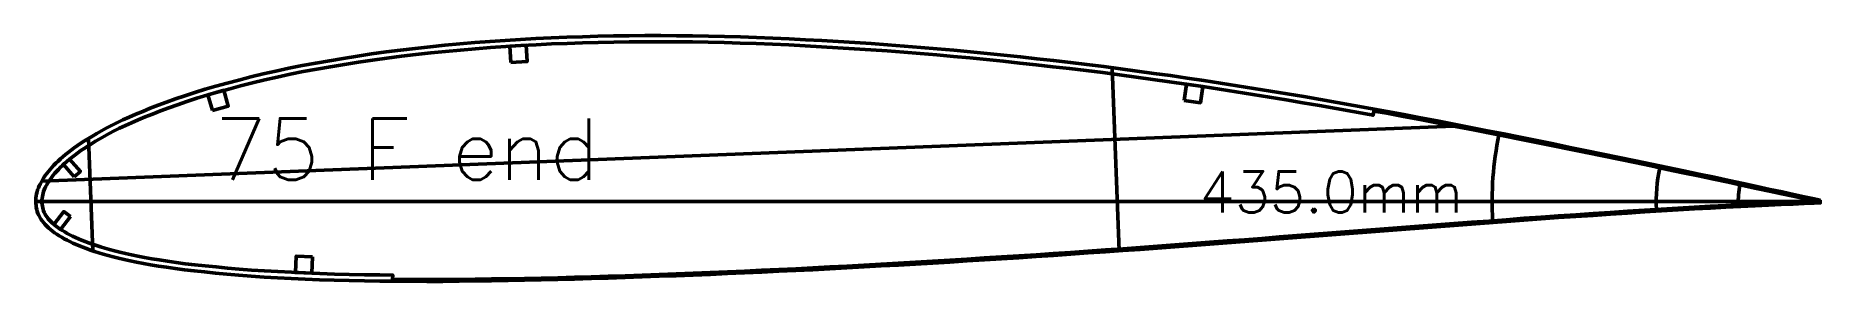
# Model space of a CAD drawing. Header units: metres. Extents: x -405 to 675, y -15418 to 133.
# Drawn here: x -163.1 to 271.9, y -14819.5 to -14759.5 of the extents above; entities that cross this region are included whole.
import ezdxf
from ezdxf.enums import TextEntityAlignment as Align

# ---------------------------------------------------------------- set-up
doc = ezdxf.new("R2010")
doc.units = ezdxf.units.M
for name, color, linetype, lineweight in [('FoilLayer', 7, 'Continuous', 50), ('RefFoilLayer', 7, 'Continuous', 50), ('StringerLayer', 7, 'Continuous', 50), ('SubLayer', 7, 'Continuous', 50), ('TextLayer', 7, 'Continuous', 50)]:
    doc.layers.add(name, color=color, linetype=linetype, lineweight=lineweight)
doc.styles.add('MSゴシック', font='romans')

msp = doc.modelspace()

# ---------------------------------------------------------------- texts
at = {"layer": 'TextLayer', "style": 'MSゴシック'}
msp.add_text('75 F end', height=15, dxfattribs=at).set_placement((-119.62, -14794.67))
msp.add_text('435.0mm', height=10, dxfattribs=at).set_placement((184.87, -14805.64), align=Align.BOTTOM_RIGHT)

# ---------------------------------------------------------------- linework, layer by layer
at = {"layer": 'FoilLayer'}
msp.add_lwpolyline([(271.78, -14800.11), (270.28, -14799.79), (267.88, -14799.26), (265.28, -14798.69), (262.48, -14798.08), (259.5, -14797.44), (256.33, -14796.76), (252.99, -14796.03), (249.52, -14795.27), (245.91, -14794.5), (242.21, -14793.72), (238.42, -14792.94), (234.57, -14792.13), (230.67, -14791.3), (226.73, -14790.47), (222.77, -14789.64), (218.78, -14788.82), (214.77, -14788.02), (210.75, -14787.19), (206.73, -14786.36), (202.7, -14785.53), (198.66, -14784.71), (194.62, -14783.91), (190.57, -14783.13), (186.51, -14782.34), (182.46, -14781.54), (178.41, -14780.73), (174.36, -14779.94), (170.31, -14779.17), (166.25, -14778.43), (163.05, -14777.87), (162.86, -14778.9), (162, -14778.75), (157.93, -14778.02), (153.87, -14777.28), (149.81, -14776.55), (145.76, -14775.84), (141.7, -14775.15), (137.64, -14774.49), (133.57, -14773.84), (129.5, -14773.19), (125.44, -14772.54), (121.38, -14771.91), (117.32, -14771.3), (113.26, -14770.72), (109.19, -14770.15), (105.12, -14769.59), (101.06, -14769.04), (97.01, -14768.5), (92.95, -14767.99), (88.9, -14767.5), (84.84, -14767.04), (80.78, -14766.59), (76.72, -14766.14), (72.68, -14765.7), (68.64, -14765.29), (64.59, -14764.9), (60.55, -14764.53), (56.51, -14764.18), (52.48, -14763.84), (48.45, -14763.51), (44.43, -14763.19), (40.42, -14762.91), (36.41, -14762.64), (32.4, -14762.4), (28.4, -14762.16), (24.41, -14761.94), (20.44, -14761.74), (16.47, -14761.57), (12.53, -14761.41), (8.61, -14761.28), (4.7, -14761.17), (0.82, -14761.08), (-3.06, -14761.01), (-6.92, -14760.97), (-10.76, -14760.95), (-14.6, -14760.96), (-18.43, -14760.99), (-22.24, -14761.04), (-26.04, -14761.11), (-29.83, -14761.21), (-33.61, -14761.34), (-37.37, -14761.49), (-41.12, -14761.67), (-44.85, -14761.88), (-48.56, -14762.11), (-52.26, -14762.37), (-55.94, -14762.65), (-59.6, -14762.97), (-63.23, -14763.3), (-66.84, -14763.67), (-70.43, -14764.07), (-73.99, -14764.49), (-77.52, -14764.94), (-81.02, -14765.41), (-84.47, -14765.92), (-87.89, -14766.48), (-91.28, -14767.06), (-94.61, -14767.65), (-97.89, -14768.25), (-101.1, -14768.89), (-104.24, -14769.56), (-107.31, -14770.27), (-110.31, -14771.01), (-113.23, -14771.75), (-116.05, -14772.5), (-118.77, -14773.23), (-121.38, -14773.99), (-123.87, -14774.75), (-126.25, -14775.53), (-128.52, -14776.32), (-130.67, -14777.09), (-132.71, -14777.86), (-134.63, -14778.6), (-136.45, -14779.33), (-138.16, -14780.04), (-139.75, -14780.73), (-141.25, -14781.41), (-142.66, -14782.09), (-143.98, -14782.75), (-145.22, -14783.4), (-146.38, -14784.03), (-147.48, -14784.66), (-148.51, -14785.26), (-149.49, -14785.86), (-150.41, -14786.44), (-151.28, -14787.01), (-152.09, -14787.55), (-152.86, -14788.09), (-153.58, -14788.62), (-154.27, -14789.15), (-154.91, -14789.66), (-155.52, -14790.17), (-156.08, -14790.66), (-156.62, -14791.17), (-157.13, -14791.65), (-157.6, -14792.14), (-158.04, -14792.62), (-158.46, -14793.09), (-158.85, -14793.56), (-159.21, -14794.03), (-159.54, -14794.49), (-159.85, -14794.94), (-160.14, -14795.4), (-160.41, -14795.85), (-160.65, -14796.3), (-160.87, -14796.73), (-161.06, -14797.13), (-161.21, -14797.52), (-161.33, -14797.92), (-161.42, -14798.34), (-161.5, -14798.78), (-161.56, -14799.23), (-161.61, -14799.58), (-161.62, -14800), (-161.59, -14800.31), (-161.54, -14800.74), (-161.49, -14801.15), (-161.42, -14801.53), (-161.33, -14801.91), (-161.21, -14802.28), (-161.06, -14802.66), (-160.87, -14803.02), (-160.63, -14803.4), (-160.36, -14803.79), (-160.05, -14804.17), (-159.72, -14804.55), (-159.37, -14804.93), (-158.99, -14805.3), (-158.57, -14805.66), (-158.13, -14806.03), (-157.66, -14806.38), (-157.16, -14806.73), (-156.62, -14807.07), (-156.05, -14807.41), (-155.45, -14807.75), (-154.81, -14808.09), (-154.14, -14808.42), (-153.44, -14808.76), (-152.7, -14809.09), (-151.92, -14809.42), (-151.1, -14809.75), (-150.23, -14810.07), (-149.31, -14810.4), (-148.34, -14810.72), (-147.32, -14811.05), (-146.24, -14811.38), (-145.1, -14811.7), (-143.89, -14812.03), (-142.61, -14812.35), (-141.25, -14812.66), (-139.79, -14812.98), (-138.24, -14813.29), (-136.6, -14813.62), (-134.85, -14813.94), (-132.99, -14814.25), (-131.01, -14814.57), (-128.91, -14814.87), (-126.68, -14815.16), (-124.31, -14815.43), (-121.8, -14815.7), (-119.16, -14815.97), (-116.4, -14816.24), (-113.51, -14816.5), (-110.5, -14816.73), (-107.37, -14816.93), (-104.14, -14817.11), (-100.8, -14817.27), (-97.37, -14817.43), (-93.88, -14817.58), (-90.31, -14817.71), (-86.68, -14817.8), (-82.99, -14817.87), (-79.25, -14817.91), (-76.11, -14817.93), (-76.12, -14818.98), (-75.47, -14818.99), (-71.63, -14819.02), (-67.77, -14819.04), (-63.87, -14819.03), (-59.94, -14818.99), (-55.98, -14818.94), (-52, -14818.89), (-48, -14818.83), (-43.97, -14818.77), (-39.93, -14818.69), (-35.87, -14818.59), (-31.79, -14818.48), (-27.69, -14818.35), (-23.58, -14818.22), (-19.46, -14818.09), (-15.33, -14817.95), (-11.18, -14817.8), (-7.03, -14817.65), (-2.86, -14817.49), (1.31, -14817.32), (5.48, -14817.14), (9.65, -14816.95), (13.82, -14816.76), (17.98, -14816.57), (22.13, -14816.38), (26.29, -14816.18), (30.44, -14815.97), (34.6, -14815.74), (38.77, -14815.51), (42.95, -14815.27), (47.13, -14815.05), (51.31, -14814.82), (55.49, -14814.58), (59.68, -14814.32), (63.88, -14814.04), (68.08, -14813.77), (72.29, -14813.51), (76.5, -14813.25), (80.71, -14812.99), (84.92, -14812.7), (89.14, -14812.39), (93.37, -14812.08), (97.6, -14811.78), (101.83, -14811.5), (106.06, -14811.22), (110.3, -14810.9), (114.54, -14810.57), (118.78, -14810.24), (123.02, -14809.92), (127.27, -14809.61), (131.52, -14809.3), (135.76, -14808.98), (140.01, -14808.64), (144.26, -14808.29), (148.52, -14807.96), (152.77, -14807.63), (157.03, -14807.32), (161.28, -14807.01), (165.54, -14806.68), (169.79, -14806.34), (174.05, -14806), (178.31, -14805.68), (182.56, -14805.36), (186.82, -14805.05), (191.07, -14804.74), (195.32, -14804.41), (199.57, -14804.08), (203.81, -14803.77), (208.05, -14803.47), (212.27, -14803.19), (216.49, -14802.91), (220.69, -14802.62), (224.86, -14802.34), (229.01, -14802.08), (233.12, -14801.82), (237.17, -14801.57), (241.15, -14801.35), (245.04, -14801.14), (248.82, -14800.94), (252.46, -14800.74), (255.94, -14800.56), (259.24, -14800.41), (262.33, -14800.27), (265.21, -14800.14), (267.88, -14800.03), (270.33, -14799.94), (271.86, -14799.88)], close=True, dxfattribs=at)
at = {"layer": 'RefFoilLayer'}
msp.add_lwpolyline([(271.87, -14799.67), (270.38, -14799.35), (267.97, -14798.83), (265.37, -14798.25), (262.58, -14797.64), (259.59, -14797), (256.42, -14796.32), (253.09, -14795.59), (249.61, -14794.83), (246.01, -14794.06), (242.3, -14793.28), (238.51, -14792.5), (234.66, -14791.69), (230.76, -14790.86), (226.82, -14790.03), (222.86, -14789.2), (218.87, -14788.38), (214.86, -14787.58), (210.84, -14786.75), (206.82, -14785.92), (202.79, -14785.09), (198.75, -14784.27), (194.71, -14783.47), (190.65, -14782.69), (186.6, -14781.9), (182.55, -14781.1), (178.5, -14780.29), (174.45, -14779.5), (170.39, -14778.73), (166.33, -14777.99), (162.26, -14777.27), (158.2, -14776.54), (154.14, -14775.81), (150.07, -14775.07), (146.01, -14774.36), (141.94, -14773.67), (137.87, -14773.01), (133.8, -14772.36), (129.73, -14771.71), (125.67, -14771.06), (121.6, -14770.43), (117.53, -14769.81), (113.46, -14769.23), (109.39, -14768.67), (105.33, -14768.11), (101.26, -14767.55), (97.2, -14767.01), (93.13, -14766.5), (89.07, -14766.01), (85, -14765.55), (80.94, -14765.1), (76.89, -14764.65), (72.83, -14764.21), (68.78, -14763.8), (64.73, -14763.41), (60.68, -14763.04), (56.64, -14762.69), (52.6, -14762.34), (48.57, -14762.01), (44.54, -14761.7), (40.52, -14761.41), (36.5, -14761.14), (32.49, -14760.9), (28.49, -14760.66), (24.49, -14760.45), (20.5, -14760.24), (16.53, -14760.07), (12.58, -14759.91), (8.65, -14759.78), (4.74, -14759.67), (0.84, -14759.58), (-3.04, -14759.51), (-6.91, -14759.47), (-10.77, -14759.45), (-14.61, -14759.46), (-18.45, -14759.49), (-22.27, -14759.54), (-26.08, -14759.61), (-29.88, -14759.71), (-33.67, -14759.84), (-37.44, -14760), (-41.2, -14760.18), (-44.94, -14760.38), (-48.67, -14760.62), (-52.37, -14760.88), (-56.06, -14761.16), (-59.73, -14761.47), (-63.38, -14761.81), (-67.01, -14762.18), (-70.61, -14762.58), (-74.18, -14763.01), (-77.73, -14763.45), (-81.24, -14763.93), (-84.71, -14764.44), (-88.15, -14765), (-91.54, -14765.58), (-94.88, -14766.17), (-98.18, -14766.78), (-101.41, -14767.42), (-104.58, -14768.1), (-107.67, -14768.82), (-110.68, -14769.55), (-113.61, -14770.3), (-116.45, -14771.05), (-119.19, -14771.79), (-121.82, -14772.55), (-124.34, -14773.33), (-126.74, -14774.12), (-129.03, -14774.9), (-131.2, -14775.69), (-133.25, -14776.46), (-135.19, -14777.21), (-137.02, -14777.95), (-138.75, -14778.66), (-140.38, -14779.36), (-141.9, -14780.06), (-143.33, -14780.74), (-144.67, -14781.42), (-145.94, -14782.08), (-147.12, -14782.73), (-148.24, -14783.36), (-149.29, -14783.98), (-150.29, -14784.59), (-151.23, -14785.18), (-152.11, -14785.76), (-152.95, -14786.33), (-153.74, -14786.88), (-154.49, -14787.43), (-155.2, -14787.98), (-155.87, -14788.51), (-156.5, -14789.04), (-157.1, -14789.56), (-157.66, -14790.09), (-158.2, -14790.6), (-158.7, -14791.12), (-159.17, -14791.63), (-159.62, -14792.14), (-160.04, -14792.64), (-160.42, -14793.15), (-160.79, -14793.64), (-161.12, -14794.14), (-161.43, -14794.64), (-161.72, -14795.13), (-161.99, -14795.62), (-162.24, -14796.11), (-162.46, -14796.6), (-162.65, -14797.1), (-162.79, -14797.59), (-162.9, -14798.09), (-162.98, -14798.57), (-163.05, -14799.06), (-163.11, -14799.52), (-163.12, -14800), (-163.08, -14800.47), (-163.03, -14800.93), (-162.97, -14801.42), (-162.88, -14801.9), (-162.75, -14802.39), (-162.59, -14802.87), (-162.38, -14803.35), (-162.14, -14803.83), (-161.85, -14804.28), (-161.53, -14804.72), (-161.18, -14805.16), (-160.81, -14805.59), (-160.41, -14806.01), (-159.98, -14806.42), (-159.52, -14806.83), (-159.03, -14807.22), (-158.51, -14807.61), (-157.97, -14807.99), (-157.39, -14808.36), (-156.79, -14808.72), (-156.15, -14809.08), (-155.49, -14809.43), (-154.79, -14809.78), (-154.05, -14810.13), (-153.28, -14810.47), (-152.48, -14810.81), (-151.63, -14811.15), (-150.73, -14811.49), (-149.79, -14811.82), (-148.8, -14812.15), (-147.76, -14812.48), (-146.65, -14812.82), (-145.49, -14813.15), (-144.26, -14813.48), (-142.95, -14813.81), (-141.56, -14814.13), (-140.09, -14814.45), (-138.53, -14814.77), (-136.87, -14815.09), (-135.1, -14815.42), (-133.22, -14815.74), (-131.23, -14816.05), (-129.1, -14816.36), (-126.85, -14816.65), (-124.47, -14816.92), (-121.96, -14817.19), (-119.31, -14817.46), (-116.53, -14817.74), (-113.63, -14817.99), (-110.6, -14818.23), (-107.46, -14818.43), (-104.21, -14818.61), (-100.87, -14818.77), (-97.44, -14818.93), (-93.93, -14819.08), (-90.35, -14819.21), (-86.71, -14819.3), (-83.01, -14819.37), (-79.26, -14819.41), (-75.47, -14819.44), (-71.64, -14819.47), (-67.77, -14819.49), (-63.87, -14819.48), (-59.93, -14819.44), (-55.98, -14819.39), (-51.99, -14819.34), (-47.99, -14819.28), (-43.96, -14819.22), (-39.92, -14819.14), (-35.85, -14819.04), (-31.77, -14818.93), (-27.68, -14818.8), (-23.57, -14818.67), (-19.45, -14818.54), (-15.31, -14818.4), (-11.16, -14818.25), (-7.01, -14818.1), (-2.84, -14817.94), (1.33, -14817.77), (5.5, -14817.59), (9.67, -14817.4), (13.84, -14817.21), (18, -14817.02), (22.15, -14816.83), (26.31, -14816.63), (30.47, -14816.42), (34.63, -14816.19), (38.8, -14815.96), (42.97, -14815.72), (47.15, -14815.5), (51.33, -14815.27), (55.52, -14815.03), (59.71, -14814.77), (63.91, -14814.49), (68.11, -14814.22), (72.31, -14813.96), (76.52, -14813.7), (80.74, -14813.44), (84.96, -14813.15), (89.18, -14812.84), (93.4, -14812.53), (97.63, -14812.23), (101.86, -14811.95), (106.1, -14811.67), (110.33, -14811.35), (114.57, -14811.02), (118.81, -14810.68), (123.05, -14810.36), (127.3, -14810.06), (131.55, -14809.75), (135.8, -14809.43), (140.05, -14809.08), (144.3, -14808.74), (148.55, -14808.41), (152.81, -14808.08), (157.06, -14807.77), (161.32, -14807.46), (165.57, -14807.13), (169.83, -14806.79), (174.09, -14806.45), (178.34, -14806.13), (182.6, -14805.81), (186.85, -14805.5), (191.11, -14805.19), (195.35, -14804.86), (199.6, -14804.53), (203.84, -14804.22), (208.08, -14803.92), (212.3, -14803.64), (216.52, -14803.36), (220.72, -14803.07), (224.89, -14802.79), (229.04, -14802.53), (233.14, -14802.27), (237.2, -14802.02), (241.18, -14801.8), (245.07, -14801.59), (248.85, -14801.39), (252.49, -14801.19), (255.96, -14801.01), (259.26, -14800.86), (262.35, -14800.72), (265.23, -14800.59), (267.9, -14800.48), (270.35, -14800.39), (271.87, -14800.33)], close=True, dxfattribs=at)
at = {"layer": 'StringerLayer'}
for points in [[(-47.33, -14766.04), (-43.33, -14765.79), (-43.58, -14761.8), (-47.58, -14762.05), (-47.33, -14766.04)], [(116.83, -14775.27), (120.78, -14775.86), (121.38, -14771.91), (117.42, -14771.31), (116.83, -14775.27)], [(-120.02, -14777.76), (-116.18, -14776.65), (-117.29, -14772.81), (-121.13, -14773.92), (-120.02, -14777.76)], [(-153.74, -14793.93), (-152.23, -14792.62), (-154.86, -14789.6), (-156.37, -14790.92), (-153.74, -14793.93)], [(-154.67, -14803.62), (-156.27, -14802.42), (-158.67, -14805.62), (-157.07, -14806.82), (-154.67, -14803.62)], [(-95.62, -14813.51), (-99.62, -14813.32), (-99.8, -14817.32), (-95.81, -14817.5), (-95.62, -14813.51)]]:
    msp.add_lwpolyline(points, dxfattribs=at)
at = {"layer": 'SubLayer'}
for p, q in [((99.24, -14767.28), (100.98, -14812.01)), ((99.24, -14767.28), (100.98, -14812.01)), ((99.24, -14767.28), (100.98, -14812.01)), ((184.66, -14781.52), (-161.63, -14794.97)), ((-150.27, -14784.58), (-149.21, -14812.01)), ((-150.27, -14784.58), (-149.21, -14812.01)), ((-150.27, -14784.58), (-149.21, -14812.01)), ((0, -14788.69), (0, -14788.69)), ((0, -14788.69), (0, -14788.69)), ((-163.12, -14800), (271.87, -14800))]:
    msp.add_line(p, q, dxfattribs=at)
for radius, start, end in [(80, 168.2482, -176.6568), (40, 168.0881, -177.2843), (20, 168.1106, -177.7929)]:
    msp.add_arc((271.87, -14800), radius, start, end, dxfattribs=at)

msp.set_redraw_order([(e.dxf.handle, doc.entitydb.next_handle()) for e in msp.query("TEXT MTEXT ATTDEF DIMENSION ARC_DIMENSION")])  # texts and dimensions are drawn at this point

doc.saveas('drawing.dxf')
